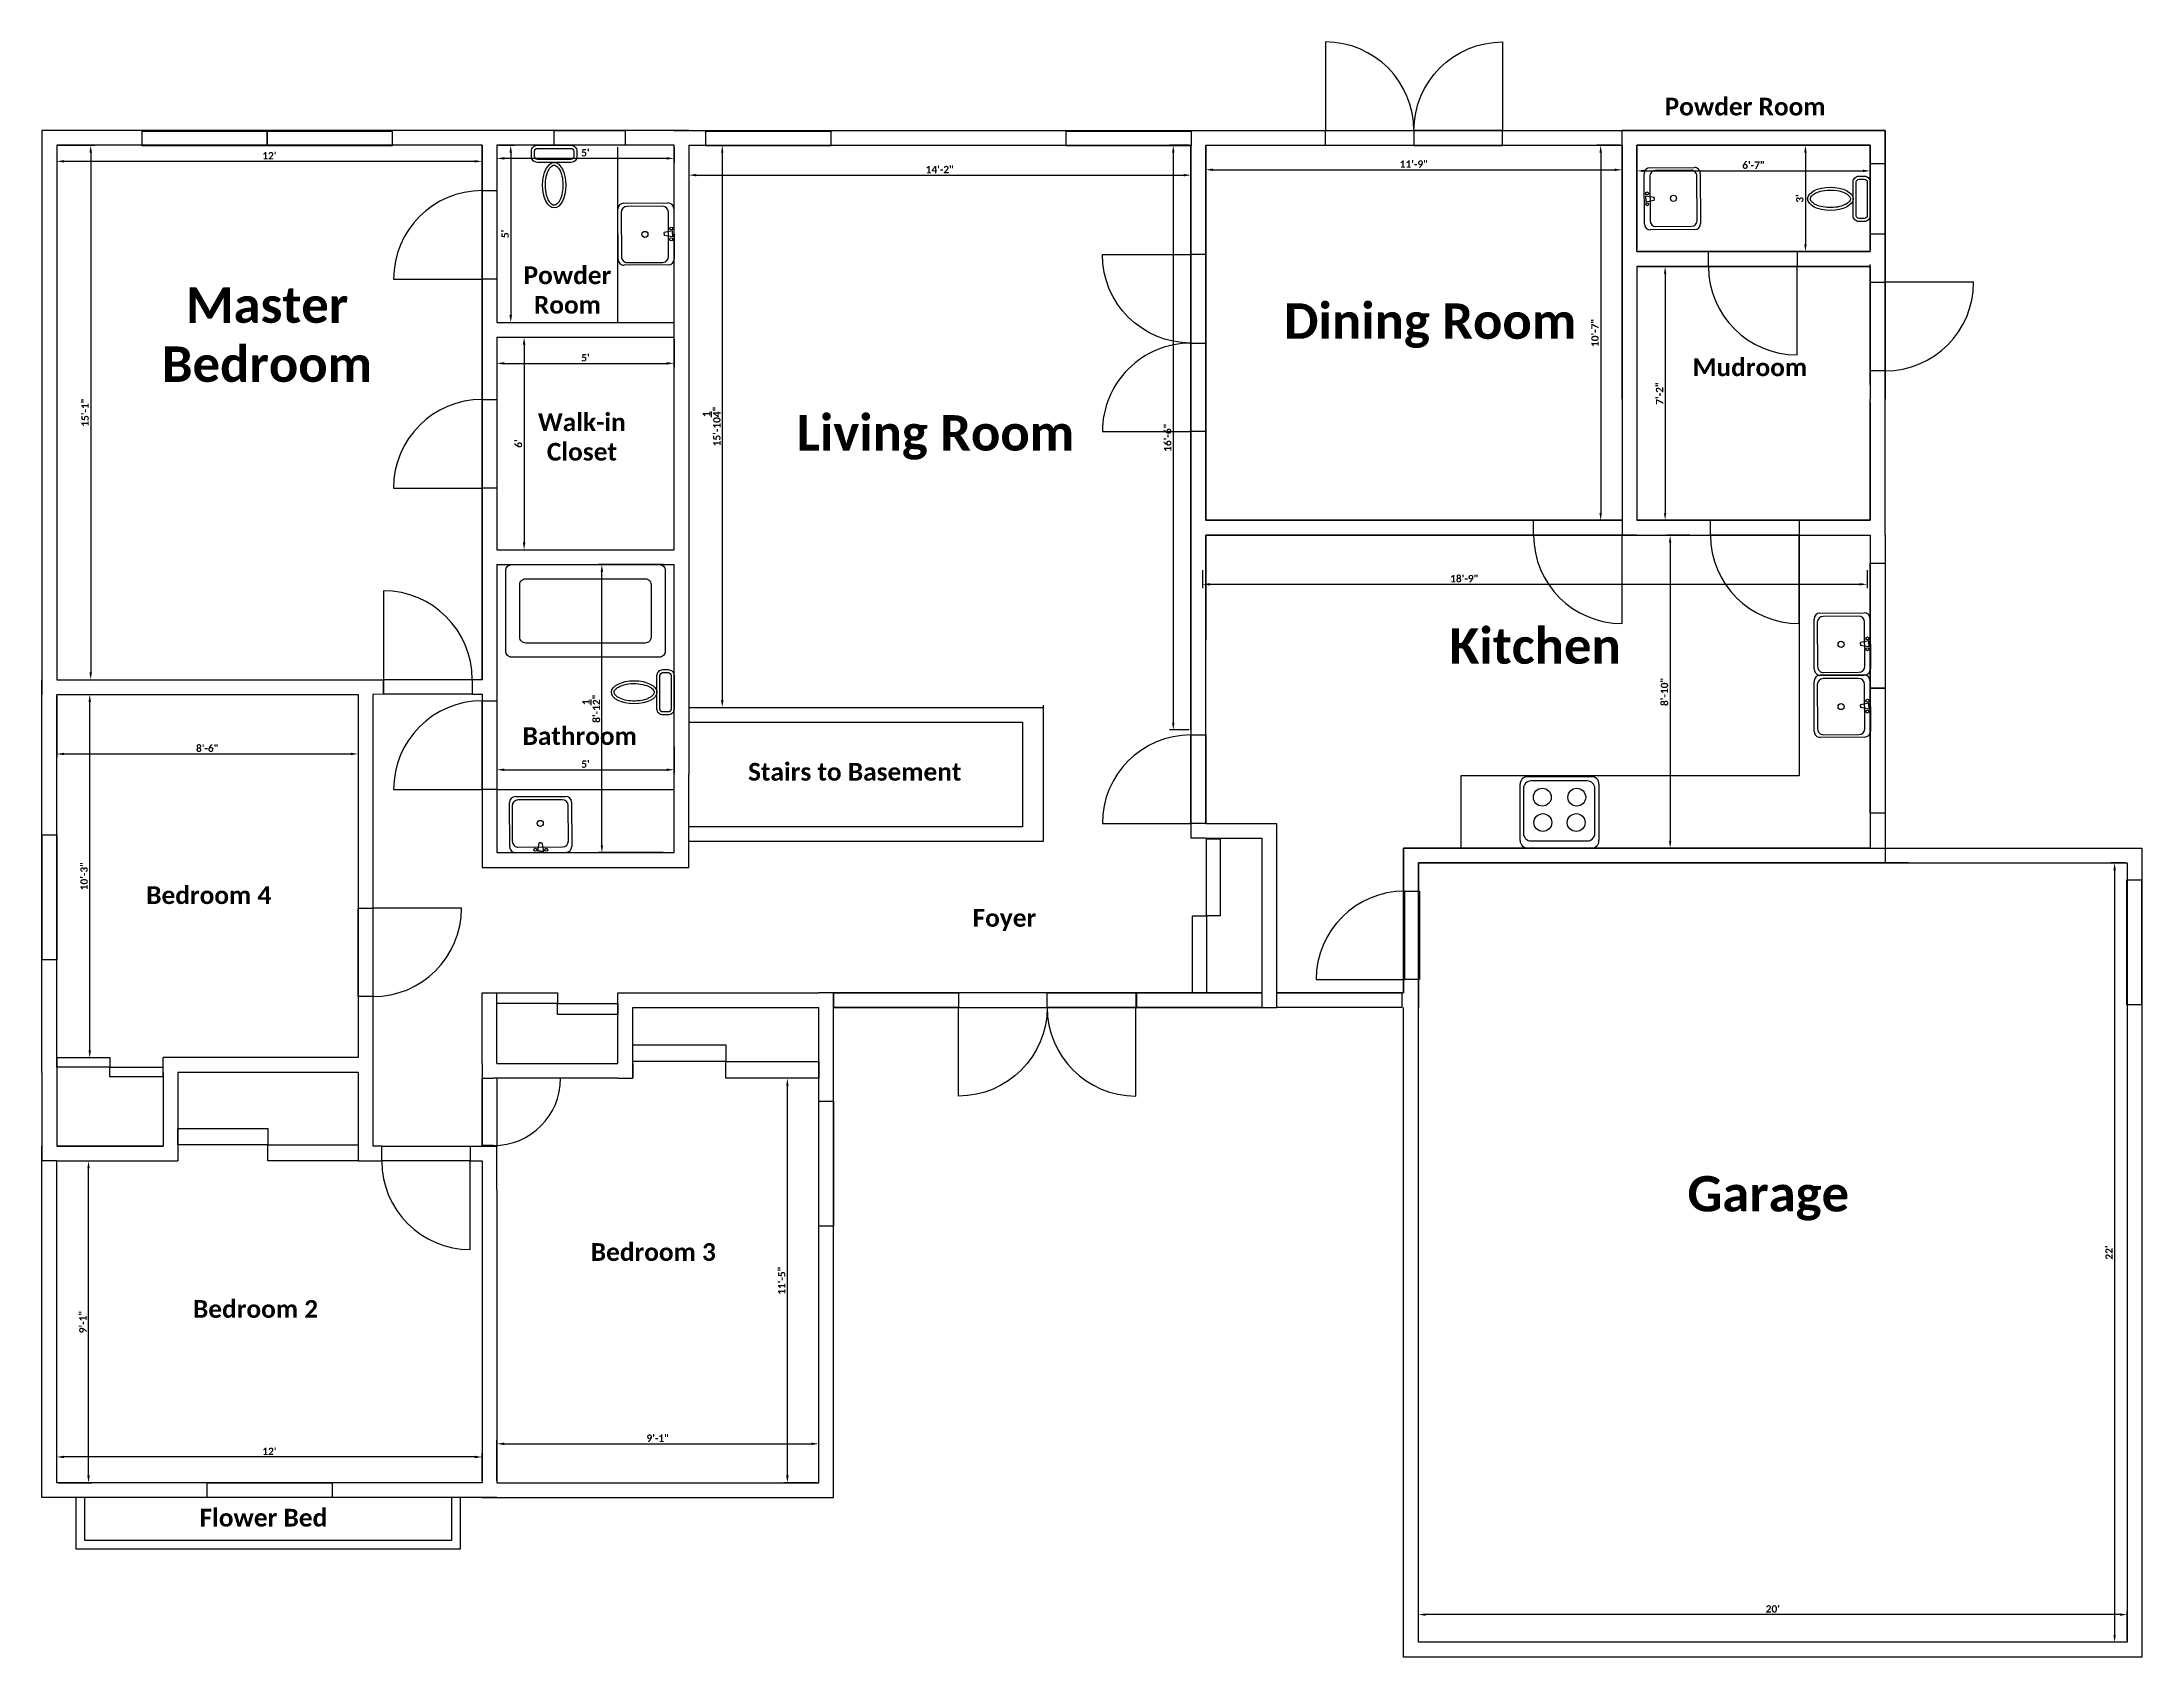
# Model space of a CAD drawing. Header units: feet. Extents: x 783 to 1494, y 1739 to 2286.
import ezdxf

# ---------------------------------------------------------------- set-up
doc = ezdxf.new("R2010")
doc.units = ezdxf.units.FT
for name, color, linetype in [('Closet', 50, 'Continuous'), ('DImensions', 130, 'Continuous'), ('Flowerbed', 36, 'Continuous'), ('Glass', 160, 'Continuous'), ('ruler', 10, 'Continuous'), ('Vanity', 6, 'Continuous'), ('Walls', 7, 'Continuous')]:
    doc.layers.add(name, color=color, linetype=linetype)
doc.layers.add('Door', color=84, linetype='Continuous', lineweight=30)
doc.styles.add('Dimensions', font='calibrib.ttf', dxfattribs={"height": 6})
doc.styles.add('Room Names', font='calibrib.ttf', dxfattribs={"height": 12})
doc.styles.get("Standard").update_dxf_attribs({"font": 'calibrib.ttf'})
doc.dimstyles.new('Dimensions of Rooms', dxfattribs={"dimtxt": 2.5, "dimasz": 2.5, "dimexe": 1.25, "dimexo": 0.625, "dimtad": 1, "dimlunit": 4, "dimtxsty": 'Standard', "dimcen": 2.5, "dimadec": 0, "dimazin": 0, "dimtfac": 1, "dimtmove": 0, "dimatfit": 3, "dimfxl": 1, "dimarcsym": 0})

msp = doc.modelspace()

# ---------------------------------------------------------------- texts
at = {"char_height": 12, "attachment_point": 1}
for s, width, heights, insert, style in [('Dining Room', 107.75319, [35.756], (1203.489, 2197.394), 'Dimensions'), ('Living Room', 120.36573, [0], (1038.516, 2159.544), 'Room Names')]:
    msp.add_mtext_dynamic_manual_height_columns(s, width=width, gutter_width=60, heights=heights, dxfattribs=dict(at, insert=insert, style=style))
at = {"layer": 'Walls', "attachment_point": 1, "style": 'Dimensions'}
for s, width, gutter_width, heights, insert, char_height in [('\\pxt1,2;Powder Room', 66.56941, 30, [15.402], (1332.356, 2267.057), 6), ('\\pxqc;Master Bedroom', 93.43664, 60, [33.034], (812.441, 2202.81), 12), ('Mudroom', 49.53789, 30, [0], (1341.816, 2178.76), 6), ('\\pxqc;Walk-in Closet', 45.67175, 30, [16.955], (942.929, 2160.152), 6), ('Kitchen', 74.61954, 60, [0], (1259.509, 2087.351), 12), ('Bathroom', 45.119, 30, [14.603], (945.683, 2053.864), 6), ('Stairs to Basement', 76.44491, 30, [14.997], (1022.024, 2041.75), 6), ('Bedroom 4', 53.71804, 30, [0], (818.25, 1999.971), 6), ('Foyer', 65.21816, 30, [0], (1098.04, 1992.275), 6), ('Garage', 59.69564, 60, [14.868], (1340.073, 1901.838), 12), ('\\pxqc;Bedroom 3', 70.66779, 30, [0], (954.611, 1879.105), 6), ('Bedroom 2', 75.06752, 30, [6.517], (834.09, 1859.831), 6)]:
    msp.add_mtext_dynamic_manual_height_columns(s, width=width, gutter_width=gutter_width, heights=heights, dxfattribs=dict(at, insert=insert, char_height=char_height))
at = {"layer": 'Walls', "lineweight": 30, "char_height": 6, "attachment_point": 1, "style": 'Dimensions'}
for s, width, insert in [('\\pxqc;Powder Room', 35.41577, (943.16, 2209.928)), ('Flower Bed', 89.44071, (836.309, 1789.124))]:
    msp.add_mtext_dynamic_manual_height_columns(s, width=width, gutter_width=30, heights=[0], dxfattribs=dict(at, insert=insert))

# ---------------------------------------------------------------- blocks, each defined once
blk = doc.blocks.new('*D1')
at = {"layer": 'Defpoints', "color": 0, "transparency": 16777216}
for p in [(1176.97, 2250.93), (1317.97, 2250.93), (1317.97, 2242.65)]:
    blk.add_point(p, dxfattribs=at)
at = {"layer": 'DImensions', "color": 0, "lineweight": -2, "transparency": 16777216}
for p, q in [((1176.97, 2250.31), (1176.97, 2241.4)), ((1317.97, 2250.31), (1317.97, 2241.4)), ((1179.47, 2242.65), (1315.47, 2242.65))]:
    blk.add_line(p, q, dxfattribs=at)
at = {"layer": 'DImensions', "color": 0, "transparency": 16777216}
for points in [[(1179.47, 2243.06), (1179.47, 2242.23), (1176.97, 2242.65)], [(1315.47, 2243.06), (1315.47, 2242.23), (1317.97, 2242.65)]]:
    blk.add_solid(points, dxfattribs=at)
at = {"layer": 'DImensions', "color": 0, "transparency": 16777216, "insert": (1247.47, 2244.56), "char_height": 2.5, "attachment_point": 5}
blk.add_mtext('11\'-9"', dxfattribs=at)
blk = doc.blocks.new('*D2')
at = {"layer": 'Defpoints', "color": 0, "transparency": 16777216}
for p in [(1317.97, 2250.93), (1310.7, 2123.93), (1317.97, 2123.93)]:
    blk.add_point(p, dxfattribs=at)
at = {"layer": 'DImensions', "color": 0, "lineweight": -2, "transparency": 16777216}
for p, q in [((1317.35, 2250.93), (1309.45, 2250.93)), ((1310.7, 2248.43), (1310.7, 2126.43)), ((1317.35, 2123.93), (1309.45, 2123.93))]:
    blk.add_line(p, q, dxfattribs=at)
at = {"layer": 'DImensions', "color": 0, "transparency": 16777216}
for points in [[(1310.28, 2248.43), (1311.11, 2248.43), (1310.7, 2250.93)], [(1310.28, 2126.43), (1311.11, 2126.43), (1310.7, 2123.93)]]:
    blk.add_solid(points, dxfattribs=at)
at = {"layer": 'DImensions', "color": 0, "transparency": 16777216, "insert": (1308.78, 2187.43), "char_height": 2.5, "attachment_point": 5, "rotation": 90}
blk.add_mtext('10\'-7"', dxfattribs=at)
blk = doc.blocks.new('*D3')
at = {"layer": 'Defpoints', "color": 0, "lineweight": 30, "transparency": 16777216}
for p in [(1387.56, 2250.93), (1380.02, 2214.93), (1387.56, 2214.93)]:
    blk.add_point(p, dxfattribs=at)
at = {"layer": 'DImensions', "color": 0, "lineweight": -2, "transparency": 16777216}
for p, q in [((1386.93, 2250.93), (1378.77, 2250.93)), ((1380.02, 2248.43), (1380.02, 2217.43)), ((1386.93, 2214.93), (1378.77, 2214.93))]:
    blk.add_line(p, q, dxfattribs=at)
at = {"layer": 'DImensions', "color": 0, "lineweight": 30, "transparency": 16777216}
for points in [[(1379.61, 2248.43), (1380.44, 2248.43), (1380.02, 2250.93)], [(1379.61, 2217.43), (1380.44, 2217.43), (1380.02, 2214.93)]]:
    blk.add_solid(points, dxfattribs=at)
at = {"layer": 'DImensions', "color": 0, "transparency": 16777216, "insert": (1378.11, 2232.93), "char_height": 2.5, "attachment_point": 5, "rotation": 90}
blk.add_mtext("3'", dxfattribs=at)
blk = doc.blocks.new('*D4')
at = {"layer": 'Defpoints', "color": 0, "transparency": 16777216}
for p in [(1322.97, 2250.93), (1401.97, 2250.93), (1401.97, 2242.28)]:
    blk.add_point(p, dxfattribs=at)
at = {"layer": 'DImensions', "color": 0, "lineweight": -2, "transparency": 16777216}
for p, q in [((1322.97, 2250.31), (1322.97, 2241.03)), ((1401.97, 2250.31), (1401.97, 2241.03)), ((1325.47, 2242.28), (1399.47, 2242.28))]:
    blk.add_line(p, q, dxfattribs=at)
at = {"layer": 'DImensions', "color": 0, "transparency": 16777216}
for points in [[(1325.47, 2242.69), (1325.47, 2241.86), (1322.97, 2242.28)], [(1399.47, 2242.69), (1399.47, 2241.86), (1401.97, 2242.28)]]:
    blk.add_solid(points, dxfattribs=at)
at = {"layer": 'DImensions', "color": 0, "transparency": 16777216, "insert": (1362.47, 2244.19), "char_height": 2.5, "attachment_point": 5}
blk.add_mtext('6\'-7"', dxfattribs=at)
blk = doc.blocks.new('*D5')
at = {"layer": 'Defpoints', "color": 0, "lineweight": 30, "transparency": 16777216}
for p in [(787.97, 2250.93), (931.97, 2250.93), (787.97, 2245.51)]:
    blk.add_point(p, dxfattribs=at)
at = {"layer": 'DImensions', "color": 0, "lineweight": -2, "transparency": 16777216}
for p, q in [((787.97, 2250.31), (787.97, 2244.26)), ((931.97, 2250.31), (931.97, 2244.26)), ((929.47, 2245.51), (790.47, 2245.51))]:
    blk.add_line(p, q, dxfattribs=at)
at = {"layer": 'DImensions', "color": 0, "lineweight": 30, "transparency": 16777216}
for points in [[(790.47, 2245.93), (790.47, 2245.09), (787.97, 2245.51)], [(929.47, 2245.93), (929.47, 2245.09), (931.97, 2245.51)]]:
    blk.add_solid(points, dxfattribs=at)
at = {"layer": 'DImensions', "color": 0, "transparency": 16777216, "insert": (859.97, 2247.4), "char_height": 2.5, "attachment_point": 5}
blk.add_mtext("12'", dxfattribs=at)
blk = doc.blocks.new('*D6')
at = {"layer": 'Defpoints', "color": 0, "transparency": 16777216}
for p in [(787.97, 2250.93), (787.97, 2069.93), (799.47, 2069.93)]:
    blk.add_point(p, dxfattribs=at)
at = {"layer": 'DImensions', "color": 0, "lineweight": -2, "transparency": 16777216}
for p, q in [((788.6, 2250.93), (800.72, 2250.93)), ((799.47, 2248.43), (799.47, 2072.43)), ((788.6, 2069.93), (800.72, 2069.93))]:
    blk.add_line(p, q, dxfattribs=at)
at = {"layer": 'DImensions', "color": 0, "transparency": 16777216}
for points in [[(799.05, 2248.43), (799.88, 2248.43), (799.47, 2250.93)], [(799.05, 2072.43), (799.88, 2072.43), (799.47, 2069.93)]]:
    blk.add_solid(points, dxfattribs=at)
at = {"layer": 'DImensions', "color": 0, "transparency": 16777216, "insert": (797.57, 2160.43), "char_height": 2.5, "attachment_point": 5, "rotation": 90}
blk.add_mtext('15\'-1"', dxfattribs=at)
blk = doc.blocks.new('*D7')
at = {"layer": 'Defpoints', "color": 0, "lineweight": 30, "transparency": 16777216}
for p in [(936.97, 2250.93), (996.97, 2250.93), (936.97, 2246.51)]:
    blk.add_point(p, dxfattribs=at)
at = {"layer": 'DImensions', "color": 0, "lineweight": -2, "transparency": 16777216}
for p, q in [((936.97, 2250.31), (936.97, 2245.26)), ((996.97, 2250.31), (996.97, 2245.26)), ((994.47, 2246.51), (939.47, 2246.51))]:
    blk.add_line(p, q, dxfattribs=at)
at = {"layer": 'DImensions', "color": 0, "lineweight": 30, "transparency": 16777216}
for points in [[(939.47, 2246.93), (939.47, 2246.1), (936.97, 2246.51)], [(994.47, 2246.93), (994.47, 2246.1), (996.97, 2246.51)]]:
    blk.add_solid(points, dxfattribs=at)
at = {"layer": 'DImensions', "color": 0, "transparency": 16777216, "insert": (966.97, 2248.41), "char_height": 2.5, "attachment_point": 5}
blk.add_mtext("5'", dxfattribs=at)
blk = doc.blocks.new('*D8')
at = {"layer": 'Defpoints', "color": 0, "transparency": 16777216}
for p in [(787.97, 2064.93), (889.97, 2064.93), (889.97, 2044.8)]:
    blk.add_point(p, dxfattribs=at)
at = {"layer": 'DImensions', "color": 0, "lineweight": -2, "transparency": 16777216}
for p, q in [((787.97, 2064.31), (787.97, 2043.55)), ((889.97, 2064.31), (889.97, 2043.55)), ((790.47, 2044.8), (887.47, 2044.8))]:
    blk.add_line(p, q, dxfattribs=at)
at = {"layer": 'DImensions', "color": 0, "transparency": 16777216}
for points in [[(790.47, 2045.21), (790.47, 2044.38), (787.97, 2044.8)], [(887.47, 2045.21), (887.47, 2044.38), (889.97, 2044.8)]]:
    blk.add_solid(points, dxfattribs=at)
at = {"layer": 'DImensions', "color": 0, "transparency": 16777216, "insert": (838.97, 2046.71), "char_height": 2.5, "attachment_point": 5}
blk.add_mtext('8\'-6"', dxfattribs=at)
blk = doc.blocks.new('*D9')
at = {"layer": 'Defpoints', "color": 0, "transparency": 16777216}
for p in [(787.97, 2064.93), (799.14, 2064.93), (787.97, 1941.93)]:
    blk.add_point(p, dxfattribs=at)
at = {"layer": 'DImensions', "color": 0, "lineweight": -2, "transparency": 16777216}
for p, q in [((788.6, 2064.93), (800.39, 2064.93)), ((799.14, 1944.43), (799.14, 2062.43)), ((788.6, 1941.93), (800.39, 1941.93))]:
    blk.add_line(p, q, dxfattribs=at)
at = {"layer": 'DImensions', "color": 0, "transparency": 16777216}
for points in [[(798.72, 2062.43), (799.56, 2062.43), (799.14, 2064.93)], [(798.72, 1944.43), (799.56, 1944.43), (799.14, 1941.93)]]:
    blk.add_solid(points, dxfattribs=at)
at = {"layer": 'DImensions', "color": 0, "transparency": 16777216, "insert": (797.23, 2003.43), "char_height": 2.5, "attachment_point": 5, "rotation": 90}
blk.add_mtext('10\'-3"', dxfattribs=at)
blk = doc.blocks.new('*D10')
at = {"layer": 'Defpoints', "color": 0, "lineweight": 30, "transparency": 16777216}
for p in [(1488.97, 2007.93), (1484.7, 1743.93), (1488.97, 1743.93)]:
    blk.add_point(p, dxfattribs=at)
at = {"layer": 'DImensions', "color": 0, "lineweight": -2, "transparency": 16777216}
for p, q in [((1488.35, 2007.93), (1483.45, 2007.93)), ((1484.7, 2005.43), (1484.7, 1746.43)), ((1488.35, 1743.93), (1483.45, 1743.93))]:
    blk.add_line(p, q, dxfattribs=at)
at = {"layer": 'DImensions', "color": 0, "lineweight": 30, "transparency": 16777216}
for points in [[(1484.29, 2005.43), (1485.12, 2005.43), (1484.7, 2007.93)], [(1484.29, 1746.43), (1485.12, 1746.43), (1484.7, 1743.93)]]:
    blk.add_solid(points, dxfattribs=at)
at = {"layer": 'DImensions', "color": 0, "transparency": 16777216, "insert": (1482.81, 1875.93), "char_height": 2.5, "attachment_point": 5, "rotation": 90}
blk.add_mtext("22'", dxfattribs=at)
blk = doc.blocks.new('*D11')
at = {"layer": 'Defpoints', "color": 0, "lineweight": 30, "transparency": 16777216}
for p in [(1248.97, 1753.3), (1248.97, 1743.93), (1488.97, 1743.93)]:
    blk.add_point(p, dxfattribs=at)
at = {"layer": 'DImensions', "color": 0, "lineweight": -2, "transparency": 16777216}
for p, q in [((1248.97, 1744.56), (1248.97, 1754.55)), ((1486.47, 1753.3), (1251.47, 1753.3)), ((1488.97, 1744.56), (1488.97, 1754.55))]:
    blk.add_line(p, q, dxfattribs=at)
at = {"layer": 'DImensions', "color": 0, "lineweight": 30, "transparency": 16777216}
for points in [[(1251.47, 1753.71), (1251.47, 1752.88), (1248.97, 1753.3)], [(1486.47, 1753.71), (1486.47, 1752.88), (1488.97, 1753.3)]]:
    blk.add_solid(points, dxfattribs=at)
at = {"layer": 'DImensions', "color": 0, "transparency": 16777216, "insert": (1368.97, 1755.21), "char_height": 2.5, "attachment_point": 5}
blk.add_mtext("20'", dxfattribs=at)
blk = doc.blocks.new('*D12')
at = {"layer": 'Defpoints', "color": 0, "lineweight": 30, "transparency": 16777216}
for p in [(1045.97, 1811.14), (936.97, 1797.93), (1045.97, 1797.93)]:
    blk.add_point(p, dxfattribs=at)
at = {"layer": 'DImensions', "color": 0, "lineweight": -2, "transparency": 16777216}
for p, q in [((936.97, 1798.56), (936.97, 1812.39)), ((939.47, 1811.14), (1043.47, 1811.14)), ((1045.97, 1798.56), (1045.97, 1812.39))]:
    blk.add_line(p, q, dxfattribs=at)
at = {"layer": 'DImensions', "color": 0, "lineweight": 30, "transparency": 16777216}
for points in [[(939.47, 1811.56), (939.47, 1810.72), (936.97, 1811.14)], [(1043.47, 1811.56), (1043.47, 1810.72), (1045.97, 1811.14)]]:
    blk.add_solid(points, dxfattribs=at)
at = {"layer": 'DImensions', "color": 0, "transparency": 16777216, "insert": (991.47, 1813.05), "char_height": 2.5, "attachment_point": 5}
blk.add_mtext('9\'-1"', dxfattribs=at)
blk = doc.blocks.new('*D13')
at = {"layer": 'Defpoints', "color": 0, "lineweight": 30, "transparency": 16777216}
for p in [(1035.34, 1934.93), (1045.97, 1934.93), (1045.97, 1797.93)]:
    blk.add_point(p, dxfattribs=at)
at = {"layer": 'DImensions', "color": 0, "lineweight": -2, "transparency": 16777216}
for p, q in [((1045.35, 1934.93), (1034.09, 1934.93)), ((1035.34, 1800.43), (1035.34, 1932.43)), ((1045.35, 1797.93), (1034.09, 1797.93))]:
    blk.add_line(p, q, dxfattribs=at)
at = {"layer": 'DImensions', "color": 0, "lineweight": 30, "transparency": 16777216}
for points in [[(1034.92, 1932.43), (1035.76, 1932.43), (1035.34, 1934.93)], [(1034.92, 1800.43), (1035.76, 1800.43), (1035.34, 1797.93)]]:
    blk.add_solid(points, dxfattribs=at)
at = {"layer": 'DImensions', "color": 0, "transparency": 16777216, "insert": (1033.44, 1866.43), "char_height": 2.5, "attachment_point": 5, "rotation": 90}
blk.add_mtext('11\'-5"', dxfattribs=at)
blk = doc.blocks.new('*D14')
at = {"layer": 'Defpoints', "color": 0, "transparency": 16777216}
for p in [(1171.97, 2250.93), (1165.99, 2052.93), (1171.97, 2052.93)]:
    blk.add_point(p, dxfattribs=at)
at = {"layer": 'DImensions', "color": 0, "lineweight": -2, "transparency": 16777216}
for p, q in [((1171.35, 2250.93), (1164.74, 2250.93)), ((1165.99, 2248.43), (1165.99, 2055.43)), ((1171.35, 2052.93), (1164.74, 2052.93))]:
    blk.add_line(p, q, dxfattribs=at)
at = {"layer": 'DImensions', "color": 0, "transparency": 16777216}
for points in [[(1165.58, 2248.43), (1166.41, 2248.43), (1165.99, 2250.93)], [(1165.58, 2055.43), (1166.41, 2055.43), (1165.99, 2052.93)]]:
    blk.add_solid(points, dxfattribs=at)
at = {"layer": 'DImensions', "color": 0, "transparency": 16777216, "insert": (1164.08, 2151.93), "char_height": 2.5, "attachment_point": 5, "rotation": 90}
blk.add_mtext('16\'-6"', dxfattribs=at)
blk = doc.blocks.new('*D15')
at = {"layer": 'Defpoints', "color": 0, "lineweight": 30, "transparency": 16777216}
for p in [(936.97, 2250.93), (936.97, 2190.93), (941.67, 2190.93)]:
    blk.add_point(p, dxfattribs=at)
at = {"layer": 'DImensions', "color": 0, "lineweight": -2, "transparency": 16777216}
for p, q in [((937.6, 2250.93), (942.92, 2250.93)), ((941.67, 2248.43), (941.67, 2193.43)), ((937.6, 2190.93), (942.92, 2190.93))]:
    blk.add_line(p, q, dxfattribs=at)
at = {"layer": 'DImensions', "color": 0, "lineweight": 30, "transparency": 16777216}
for points in [[(941.25, 2248.43), (942.09, 2248.43), (941.67, 2250.93)], [(941.25, 2193.43), (942.09, 2193.43), (941.67, 2190.93)]]:
    blk.add_solid(points, dxfattribs=at)
at = {"layer": 'DImensions', "color": 0, "transparency": 16777216, "insert": (939.77, 2220.93), "char_height": 2.5, "attachment_point": 5, "rotation": 90}
blk.add_mtext("5'", dxfattribs=at)
blk = doc.blocks.new('*D16')
at = {"layer": 'Defpoints', "color": 0, "transparency": 16777216}
for p in [(936.97, 2185.93), (936.97, 2113.93), (946.2, 2113.93)]:
    blk.add_point(p, dxfattribs=at)
at = {"layer": 'DImensions', "color": 0, "lineweight": -2, "transparency": 16777216}
for p, q in [((937.6, 2185.93), (947.45, 2185.93)), ((946.2, 2183.43), (946.2, 2116.43)), ((937.6, 2113.93), (947.45, 2113.93))]:
    blk.add_line(p, q, dxfattribs=at)
at = {"layer": 'DImensions', "color": 0, "transparency": 16777216}
for points in [[(945.78, 2183.43), (946.62, 2183.43), (946.2, 2185.93)], [(945.78, 2116.43), (946.62, 2116.43), (946.2, 2113.93)]]:
    blk.add_solid(points, dxfattribs=at)
at = {"layer": 'DImensions', "color": 0, "transparency": 16777216, "insert": (944.29, 2149.93), "char_height": 2.5, "attachment_point": 5, "rotation": 90}
blk.add_mtext("6'", dxfattribs=at)
blk = doc.blocks.new('*D17')
at = {"layer": 'Defpoints', "color": 0, "transparency": 16777216}
for p in [(936.97, 2185.93), (996.97, 2185.93), (996.97, 2177.09)]:
    blk.add_point(p, dxfattribs=at)
at = {"layer": 'DImensions', "color": 0, "lineweight": -2, "transparency": 16777216}
for p, q in [((936.97, 2185.31), (936.97, 2175.84)), ((996.97, 2185.31), (996.97, 2175.84)), ((939.47, 2177.09), (994.47, 2177.09))]:
    blk.add_line(p, q, dxfattribs=at)
at = {"layer": 'DImensions', "color": 0, "transparency": 16777216}
for points in [[(939.47, 2177.5), (939.47, 2176.67), (936.97, 2177.09)], [(994.47, 2177.5), (994.47, 2176.67), (996.97, 2177.09)]]:
    blk.add_solid(points, dxfattribs=at)
at = {"layer": 'DImensions', "color": 0, "transparency": 16777216, "insert": (966.97, 2178.98), "char_height": 2.5, "attachment_point": 5}
blk.add_mtext("5'", dxfattribs=at)
blk = doc.blocks.new('*D20')
at = {"layer": 'Defpoints', "color": 0, "lineweight": 30, "transparency": 16777216}
for p in [(787.97, 1906.93), (798.73, 1906.93), (787.97, 1797.93)]:
    blk.add_point(p, dxfattribs=at)
at = {"layer": 'DImensions', "color": 0, "lineweight": -2, "transparency": 16777216}
for p, q in [((788.6, 1906.93), (799.98, 1906.93)), ((798.73, 1800.43), (798.73, 1904.43)), ((788.6, 1797.93), (799.98, 1797.93))]:
    blk.add_line(p, q, dxfattribs=at)
at = {"layer": 'DImensions', "color": 0, "lineweight": 30, "transparency": 16777216}
for points in [[(798.31, 1904.43), (799.14, 1904.43), (798.73, 1906.93)], [(798.31, 1800.43), (799.14, 1800.43), (798.73, 1797.93)]]:
    blk.add_solid(points, dxfattribs=at)
at = {"layer": 'DImensions', "color": 0, "transparency": 16777216, "insert": (796.81, 1852.43), "char_height": 2.5, "attachment_point": 5, "rotation": 90}
blk.add_mtext('9\'-1"', dxfattribs=at)
blk = doc.blocks.new('*D21')
at = {"layer": 'Defpoints', "color": 0, "lineweight": 30, "transparency": 16777216}
for p in [(787.97, 1806.69), (787.97, 1797.93), (931.97, 1797.93)]:
    blk.add_point(p, dxfattribs=at)
at = {"layer": 'DImensions', "color": 0, "lineweight": -2, "transparency": 16777216}
for p, q in [((787.97, 1798.56), (787.97, 1807.94)), ((929.47, 1806.69), (790.47, 1806.69)), ((931.97, 1798.56), (931.97, 1807.94))]:
    blk.add_line(p, q, dxfattribs=at)
at = {"layer": 'DImensions', "color": 0, "lineweight": 30, "transparency": 16777216}
for points in [[(790.47, 1807.11), (790.47, 1806.27), (787.97, 1806.69)], [(929.47, 1807.11), (929.47, 1806.27), (931.97, 1806.69)]]:
    blk.add_solid(points, dxfattribs=at)
at = {"layer": 'DImensions', "color": 0, "transparency": 16777216, "insert": (859.97, 1808.58), "char_height": 2.5, "attachment_point": 5}
blk.add_mtext("12'", dxfattribs=at)
blk = doc.blocks.new('Door')
at = {"layer": 'Door'}
blk.add_line((-44.48, -34.89), (-44.48, -4.89), dxfattribs=at)
blk.add_lwpolyline([(-74.48, 0.11), (-44.48, 0.11), (-44.48, -4.89), (-74.48, -4.89)], close=True, dxfattribs=at)
blk.add_arc((-44.48, -4.89), 30, 180, 270, dxfattribs=at)
blk = doc.blocks.new('*D24')
at = {"layer": 'Defpoints', "color": 0, "transparency": 16777216}
for p in [(1322.97, 2209.93), (1322.97, 2123.93), (1332.52, 2123.93)]:
    blk.add_point(p, dxfattribs=at)
at = {"layer": 'DImensions', "color": 0, "lineweight": -2, "transparency": 16777216}
for p, q in [((1323.6, 2209.93), (1333.77, 2209.93)), ((1332.52, 2207.43), (1332.52, 2126.43)), ((1323.6, 2123.93), (1333.77, 2123.93))]:
    blk.add_line(p, q, dxfattribs=at)
at = {"layer": 'DImensions', "color": 0, "transparency": 16777216}
for points in [[(1332.11, 2207.43), (1332.94, 2207.43), (1332.52, 2209.93)], [(1332.11, 2126.43), (1332.94, 2126.43), (1332.52, 2123.93)]]:
    blk.add_solid(points, dxfattribs=at)
at = {"layer": 'DImensions', "color": 0, "transparency": 16777216, "insert": (1330.63, 2166.93), "char_height": 2.5, "attachment_point": 5, "rotation": 90}
blk.add_mtext('7\'-2"', dxfattribs=at)
blk = doc.blocks.new('Double Door')
at = {"layer": 'Walls', "lineweight": 30, "xscale": -1}
blk.add_blockref('Door', (-111.75, 42.83), dxfattribs=at)
at = {"layer": 'Walls', "lineweight": 30}
blk.add_blockref('Door', (37.2, 42.83), dxfattribs=at)
blk = doc.blocks.new('*D26')
at = {"layer": 'Defpoints', "color": 0, "lineweight": 30, "transparency": 16777216}
for p in [(1001.97, 2250.93), (1171.97, 2250.93), (1171.97, 2240.83)]:
    blk.add_point(p, dxfattribs=at)
at = {"layer": 'DImensions', "color": 0, "lineweight": -2, "transparency": 16777216}
for p, q in [((1001.97, 2250.31), (1001.97, 2239.58)), ((1171.97, 2250.31), (1171.97, 2239.58)), ((1004.47, 2240.83), (1169.47, 2240.83))]:
    blk.add_line(p, q, dxfattribs=at)
at = {"layer": 'DImensions', "color": 0, "lineweight": 30, "transparency": 16777216}
for points in [[(1004.47, 2241.25), (1004.47, 2240.41), (1001.97, 2240.83)], [(1169.47, 2241.25), (1169.47, 2240.41), (1171.97, 2240.83)]]:
    blk.add_solid(points, dxfattribs=at)
at = {"layer": 'DImensions', "color": 0, "lineweight": 30, "transparency": 16777216, "insert": (1086.97, 2242.73), "char_height": 2.5, "attachment_point": 5}
blk.add_mtext('14\'-2"', dxfattribs=at)
blk = doc.blocks.new('*D27')
at = {"layer": 'Defpoints', "color": 0, "lineweight": 30, "transparency": 16777216}
for p in [(1001.97, 2250.93), (1001.97, 2060.57), (1013.29, 2060.57)]:
    blk.add_point(p, dxfattribs=at)
at = {"layer": 'DImensions', "color": 0, "lineweight": -2, "transparency": 16777216}
for p, q in [((1002.6, 2250.93), (1014.54, 2250.93)), ((1013.29, 2248.43), (1013.29, 2063.07)), ((1002.6, 2060.57), (1014.54, 2060.57))]:
    blk.add_line(p, q, dxfattribs=at)
at = {"layer": 'DImensions', "color": 0, "lineweight": 30, "transparency": 16777216}
for points in [[(1012.87, 2248.43), (1013.7, 2248.43), (1013.29, 2250.93)], [(1012.87, 2063.07), (1013.7, 2063.07), (1013.29, 2060.57)]]:
    blk.add_solid(points, dxfattribs=at)
at = {"layer": 'DImensions', "color": 0, "lineweight": 30, "transparency": 16777216, "insert": (1009.71, 2155.75), "char_height": 2.5, "attachment_point": 5, "rotation": 90}
blk.add_mtext('15\'-10{\\H1x;\\S1/4;}"', dxfattribs=at)
blk = doc.blocks.new('*D28')
at = {"layer": 'Defpoints', "color": 0, "lineweight": 30, "transparency": 16777216}
for p in [(1341.49, 2118.85), (1334.21, 2012.85), (1341.49, 2012.85)]:
    blk.add_point(p, dxfattribs=at)
at = {"layer": 'DImensions', "color": 0, "lineweight": -2, "transparency": 16777216}
for p, q in [((1340.86, 2118.85), (1332.96, 2118.85)), ((1334.21, 2116.35), (1334.21, 2015.35)), ((1340.86, 2012.85), (1332.96, 2012.85))]:
    blk.add_line(p, q, dxfattribs=at)
at = {"layer": 'DImensions', "color": 0, "lineweight": 30, "transparency": 16777216}
for points in [[(1333.8, 2116.35), (1334.63, 2116.35), (1334.21, 2118.85)], [(1333.8, 2015.35), (1334.63, 2015.35), (1334.21, 2012.85)]]:
    blk.add_solid(points, dxfattribs=at)
at = {"layer": 'DImensions', "color": 0, "lineweight": 30, "transparency": 16777216, "insert": (1332.3, 2065.85), "char_height": 2.5, "attachment_point": 5, "rotation": 90}
blk.add_mtext('8\'-10"', dxfattribs=at)
blk = doc.blocks.new('*D29')
at = {"layer": 'Defpoints', "color": 0, "lineweight": 30, "transparency": 16777216}
for p in [(1175.91, 2107.68), (1400.91, 2107.68), (1400.91, 2102.25)]:
    blk.add_point(p, dxfattribs=at)
at = {"layer": 'DImensions', "color": 0, "lineweight": -2, "transparency": 16777216}
for p, q in [((1175.91, 2107.05), (1175.91, 2101)), ((1400.91, 2107.05), (1400.91, 2101)), ((1178.41, 2102.25), (1398.41, 2102.25))]:
    blk.add_line(p, q, dxfattribs=at)
at = {"layer": 'DImensions', "color": 0, "lineweight": 30, "transparency": 16777216}
for points in [[(1178.41, 2102.66), (1178.41, 2101.83), (1175.91, 2102.25)], [(1398.41, 2102.66), (1398.41, 2101.83), (1400.91, 2102.25)]]:
    blk.add_solid(points, dxfattribs=at)
at = {"layer": 'DImensions', "color": 0, "lineweight": 30, "transparency": 16777216, "insert": (1264.55, 2104.16), "char_height": 2.5, "attachment_point": 5}
blk.add_mtext('18\'-9"', dxfattribs=at)
blk = doc.blocks.new('Window')
at = {"layer": 'Glass', "lineweight": 30}
blk.add_lwpolyline([(5.7, -0.15), (48.03, -0.15), (48.03, -5.15), (5.7, -5.15)], close=True, dxfattribs=at)
blk = doc.blocks.new('Small Window')
at = {"layer": 'Glass', "lineweight": 30}
blk.add_lwpolyline([(-24, 0), (0, 0), (0, -5), (-24, -5)], close=True, dxfattribs=at)
blk = doc.blocks.new('Double Window')
at = {"layer": 'Glass', "lineweight": 30}
for p in [(-48.03, 0.15), (-5.7, 0.15)]:
    blk.add_blockref('Window', p, dxfattribs=at)
blk = doc.blocks.new('Closet')
at = {"layer": 'Closet', "lineweight": 30}
for points in [[(-58.78, 4), (-32.28, 4), (-32.28, -0.79), (-58.78, -0.79)], [(-32.28, -0.79), (-5.78, -0.79), (-5.78, -5.58), (-32.28, -5.58)]]:
    blk.add_lwpolyline(points, close=True, dxfattribs=at)
blk = doc.blocks.new('Sink')
at = {"layer": 'Vanity', "lineweight": 30}
for p, q in [((-8.5, 0), (8.5, 0)), ((-10.5, -17), (-10.5, -2)), ((-9.39, -3.88), (-9.39, -15.88)), ((7.61, -1.88), (-7.39, -1.88)), ((0, -0.51), (-1, -0.51)), ((-1, -0.51), (-0.5, -3.36)), ((0, -3.36), (-0.5, -3.36)), ((0, -0.51), (1, -0.51)), ((0, -3.36), (0.5, -3.36)), ((1, -0.51), (0.5, -3.36)), ((9.61, -15.88), (9.61, -3.88)), ((10.5, -2), (10.5, -17)), ((8.5, -19), (-8.5, -19)), ((-7.39, -17.88), (7.61, -17.88))]:
    blk.add_line(p, q, dxfattribs=at)
for centre, radius in [((-1.84, -0.96), 0.5), ((1.84, -0.96), 0.5), ((0.11, -9.88), 1.03)]:
    blk.add_circle(centre, radius, dxfattribs=at)
for centre, start, end in [((-8.5, -2), 90, 180), ((8.5, -2), 0, 90), ((-7.39, -3.88), 90, 180), ((7.61, -3.88), 0, 90), ((-8.5, -17), 180, 270), ((-7.39, -15.88), 180, 270), ((7.61, -15.88), 270, 0), ((8.5, -17), 270, 0)]:
    blk.add_arc(centre, 2, start, end, dxfattribs=at)
blk = doc.blocks.new('Stove')
at = {"layer": 'Vanity', "lineweight": 30}
for p, q in [((-10.81, 0), (10.81, 0)), ((-13.36, -21.62), (-13.36, -2.54)), ((-11.95, -4.94), (-11.95, -20.2)), ((9.67, -2.4), (-9.41, -2.4)), ((12.22, -20.2), (12.22, -4.94)), ((13.36, -2.54), (13.36, -21.62)), ((10.81, -24.17), (-10.81, -24.17)), ((-9.41, -22.75), (9.67, -22.75))]:
    blk.add_line(p, q, dxfattribs=at)
for centre in [(-5.65, -8.62), (5.65, -8.62), (-5.84, -17.21), (5.84, -17.21)]:
    blk.add_circle(centre, 3.02, dxfattribs=at)
for centre, start, end in [((-10.81, -2.54), 90, 180), ((-9.41, -4.94), 90, 180), ((9.67, -4.94), 0, 90), ((10.81, -2.54), 0, 90), ((-9.41, -20.2), 180, 270), ((9.67, -20.2), 270, 0), ((-10.81, -21.62), 180, 270), ((10.81, -21.62), 270, 0)]:
    blk.add_arc(centre, 2.54, start, end, dxfattribs=at)
blk = doc.blocks.new('Toilet')
at = {"layer": 'Vanity', "lineweight": 30}
for points in [[(-3.8, 7.68), (-2, 7.68, -0.414214), (0, 5.68), (0, -5.68, -0.414214), (-2, -7.68), (-3.8, -7.68, -0.414214), (-5.8, -5.68), (-5.8, 5.68, -0.414214)], [(-3.78, 6.66), (-2.02, 6.66, -0.414214), (-1.02, 5.66), (-1.02, -5.66, -0.414214), (-2.02, -6.66), (-3.78, -6.66, -0.414214), (-4.78, -5.66), (-4.78, 5.66, -0.414214)]]:
    blk.add_lwpolyline(points, format="xyb", close=True, dxfattribs=at)
blk.add_ellipse((-13.51, 0), major_axis=(-7.71, 0), ratio=0.507905, dxfattribs=at)
blk.add_open_spline([(-20.29, 0), (-20.29, -0.14), (-20.26, -0.29), (-20.13, -0.61), (-20.02, -0.78), (-19.71, -1.15), (-19.5, -1.34), (-18.74, -1.87), (-18.07, -2.2), (-16.48, -2.69), (-15.57, -2.87), (-13.68, -3.01), (-12.7, -2.99), (-10.85, -2.76), (-9.97, -2.55), (-8.63, -2.04), (-8.11, -1.76), (-7.4, -1.23), (-7.16, -0.99), (-6.85, -0.54), (-6.77, -0.34), (-6.72, 0), (-6.73, 0.15), (-6.83, 0.47), (-6.92, 0.65), (-7.2, 1.03), (-7.4, 1.23), (-7.92, 1.62), (-8.23, 1.82), (-9.33, 2.35), (-10.28, 2.64), (-12.35, 2.98), (-13.47, 3.03), (-15.63, 2.87), (-16.67, 2.66), (-18.19, 2.13), (-18.74, 1.86), (-19.51, 1.34), (-19.78, 1.09), (-20.11, 0.65), (-20.2, 0.47), (-20.28, 0.2), (-20.29, 0.1), (-20.29, 0)], degree=3, knots=[0, 0, 0, 0, 0.207283, 0.207283, 0.414566, 0.414566, 0.621849, 0.621849, 1.019253, 1.019253, 1.416657, 1.416657, 1.814061, 1.814061, 2.211464, 2.211464, 2.539184, 2.539184, 2.803359, 2.803359, 3.067534, 3.067534, 3.287871, 3.287871, 3.508209, 3.508209, 3.728546, 3.728546, 3.948883, 3.948883, 4.40282, 4.40282, 4.856757, 4.856757, 5.310694, 5.310694, 5.6411, 5.6411, 5.91344, 5.91344, 6.141334, 6.141334, 6.283185, 6.283185, 6.283185, 6.283185], dxfattribs=at)
blk = doc.blocks.new('Bathtub')
at = {"layer": 'Vanity', "lineweight": 30}
for points in [[(-52, 15.67), (-2, 15.67, -0.414214), (0, 13.67), (0, -13.67, -0.414214), (-2, -15.67), (-52, -15.67, -0.414214), (-54, -13.67), (-54, 13.67, -0.414214)], [(-47.22, 10.9), (-6.78, 10.9, -0.414214), (-4.78, 8.9), (-4.78, -8.9, -0.414214), (-6.78, -10.9), (-47.22, -10.9, -0.414214), (-49.22, -8.9), (-49.22, 8.9, -0.414214)]]:
    blk.add_lwpolyline(points, format="xyb", close=True, dxfattribs=at)
blk = doc.blocks.new('*D46')
at = {"layer": 'Defpoints', "color": 0, "lineweight": 30, "transparency": 16777216}
for p in [(972.53, 2108.93), (993.9, 2108.93), (993.9, 2011.38)]:
    blk.add_point(p, dxfattribs=at)
at = {"layer": 'DImensions', "color": 0, "lineweight": -2, "transparency": 16777216}
for p, q in [((993.28, 2108.93), (971.28, 2108.93)), ((972.53, 2013.88), (972.53, 2106.43)), ((993.28, 2011.38), (971.28, 2011.38))]:
    blk.add_line(p, q, dxfattribs=at)
at = {"layer": 'DImensions', "color": 0, "lineweight": 30, "transparency": 16777216}
for points in [[(972.11, 2106.43), (972.95, 2106.43), (972.53, 2108.93)], [(972.11, 2013.88), (972.95, 2013.88), (972.53, 2011.38)]]:
    blk.add_solid(points, dxfattribs=at)
at = {"layer": 'DImensions', "color": 0, "lineweight": 30, "transparency": 16777216, "insert": (968.95, 2060.16), "char_height": 2.5, "attachment_point": 5, "rotation": 90}
blk.add_mtext('8\'-1{\\H1x;\\S1/2;}"', dxfattribs=at)
blk = doc.blocks.new('*D47')
at = {"layer": 'Defpoints', "color": 0, "lineweight": 30, "transparency": 16777216}
for p in [(937, 2047.78), (996.97, 2047.78), (996.97, 2039.44)]:
    blk.add_point(p, dxfattribs=at)
at = {"layer": 'DImensions', "color": 0, "lineweight": -2, "transparency": 16777216}
for p, q in [((937, 2047.16), (937, 2038.19)), ((996.97, 2047.16), (996.97, 2038.19)), ((939.5, 2039.44), (994.47, 2039.44))]:
    blk.add_line(p, q, dxfattribs=at)
at = {"layer": 'DImensions', "color": 0, "lineweight": 30, "transparency": 16777216}
for points in [[(939.5, 2039.86), (939.5, 2039.02), (937, 2039.44)], [(994.47, 2039.86), (994.47, 2039.02), (996.97, 2039.44)]]:
    blk.add_solid(points, dxfattribs=at)
at = {"layer": 'DImensions', "color": 0, "lineweight": 30, "transparency": 16777216, "insert": (966.98, 2041.34), "char_height": 2.5, "attachment_point": 5}
blk.add_mtext("5'", dxfattribs=at)

# ---------------------------------------------------------------- dimensions: what is measured, and where the dimension line sits
at = {"layer": 'DImensions'}
for base, p1, p2, picture, middle in [((787.973, 2245.511), (931.973, 2250.933), (787.973, 2250.933), '*D5', (859.973, 2245.511)), ((936.973, 2246.512), (996.973, 2250.933), (936.973, 2250.933), '*D7', (966.973, 2246.512))]:
    dim = msp.add_linear_dim(base=base, p1=p1, p2=p2, dimstyle='Dimensions of Rooms', dxfattribs=at)
    dim.commit()
    dim.dimension.update_dxf_attribs({"geometry": picture, "text_midpoint": middle, "dimtype": 160})
for base, p1, p2, picture, middle in [((799.466, 2069.933), (787.973, 2250.933), (787.973, 2069.933), '*D6', (797.566, 2160.433)), ((1165.992, 2052.933), (1171.973, 2250.933), (1171.973, 2052.933), '*D14', (1164.08, 2151.933)), ((1310.695, 2123.933), (1317.973, 2250.933), (1317.973, 2123.933), '*D2', (1308.782, 2187.433)), ((1380.024, 2214.933), (1387.557, 2250.933), (1387.557, 2214.933), '*D3', (1378.111, 2232.933)), ((1332.525, 2123.933), (1322.973, 2209.933), (1322.973, 2123.933), '*D24', (1330.628, 2166.933)), ((946.2, 2113.933), (936.973, 2185.933), (936.973, 2113.933), '*D16', (944.288, 2149.933)), ((799.139, 2064.933), (787.973, 1941.933), (787.973, 2064.933), '*D9', (797.226, 2003.433)), ((1484.705, 1743.933), (1488.973, 2007.933), (1488.973, 1743.933), '*D10', (1482.813, 1875.933)), ((1035.341, 1934.933), (1045.973, 1797.933), (1045.973, 1934.933), '*D13', (1033.441, 1866.433)), ((798.727, 1906.933), (787.973, 1797.933), (787.973, 1906.933), '*D20', (796.814, 1852.433))]:
    dim = msp.add_linear_dim(base=base, p1=p1, p2=p2, angle=90, dimstyle='Dimensions of Rooms', dxfattribs=at)
    dim.commit()
    dim.dimension.update_dxf_attribs({"geometry": picture, "text_midpoint": middle})
dim = msp.add_linear_dim(base=(941.669, 2190.933), p1=(936.973, 2250.933), p2=(936.973, 2190.933), angle=90, dimstyle='Dimensions of Rooms', dxfattribs=at)
dim.commit()
dim.dimension.update_dxf_attribs({"geometry": '*D15', "text_midpoint": (941.669, 2220.933), "dimtype": 160})
at = {"layer": 'DImensions', "lineweight": 30}
for base, p1, p2, picture, middle in [((1171.973, 2240.83), (1001.973, 2250.933), (1171.973, 2250.933), '*D26', (1086.973, 2242.728)), ((996.973, 2039.438), (936.996, 2047.78), (996.973, 2047.78), '*D47', (966.984, 2041.336))]:
    dim = msp.add_linear_dim(base=base, p1=p1, p2=p2, dimstyle='Dimensions of Rooms', dxfattribs=at)
    dim.commit()
    dim.dimension.update_dxf_attribs({"geometry": picture, "text_midpoint": middle})
for base, p1, p2, picture, middle in [((1013.285, 2060.574), (1001.973, 2250.933), (1001.973, 2060.574), '*D27', (1009.713, 2155.753)), ((1334.212, 2012.848), (1341.489, 2118.848), (1341.489, 2012.848), '*D28', (1332.298, 2065.848)), ((972.529, 2108.933), (993.903, 2011.383), (993.903, 2108.933), '*D46', (968.946, 2060.158))]:
    dim = msp.add_linear_dim(base=base, p1=p1, p2=p2, angle=90, dimstyle='Dimensions of Rooms', dxfattribs=at)
    dim.commit()
    dim.dimension.update_dxf_attribs({"geometry": picture, "text_midpoint": middle})
at = {"layer": 'DImensions'}
for base, p1, p2, picture, middle in [((1317.973, 2242.646), (1176.973, 2250.933), (1317.973, 2250.933), '*D1', (1247.473, 2244.559)), ((1401.973, 2242.278), (1322.973, 2250.933), (1401.973, 2250.933), '*D4', (1362.473, 2244.19)), ((996.973, 2177.087), (936.973, 2185.933), (996.973, 2185.933), '*D17', (966.973, 2178.984)), ((889.973, 2044.798), (787.973, 2064.933), (889.973, 2064.933), '*D8', (838.973, 2046.712)), ((1045.973, 1811.14), (936.973, 1797.933), (1045.973, 1797.933), '*D12', (991.473, 1813.054)), ((787.973, 1806.689), (931.973, 1797.933), (787.973, 1797.933), '*D21', (859.973, 1808.58)), ((1248.973, 1753.298), (1488.973, 1743.933), (1248.973, 1743.933), '*D11', (1368.973, 1755.211))]:
    dim = msp.add_linear_dim(base=base, p1=p1, p2=p2, dimstyle='Dimensions of Rooms', dxfattribs=at)
    dim.commit()
    dim.dimension.update_dxf_attribs({"geometry": picture, "text_midpoint": middle})
at = {"layer": 'DImensions', "lineweight": 30}
dim = msp.add_linear_dim(base=(1400.911, 2102.248), p1=(1175.911, 2107.677), p2=(1400.911, 2107.677), dimstyle='Dimensions of Rooms', dxfattribs=at)
dim.commit()
dim.dimension.update_dxf_attribs({"geometry": '*D29', "text_midpoint": (1264.547, 2102.248), "dimtype": 160})

# ---------------------------------------------------------------- linework, layer by layer
for points in [[(996.973, 2255.933), (1176.973, 2255.933)], [(1171.973, 2255.933), (1322.973, 2255.933)], [(996.973, 2113.933), (996.973, 2250.933)], [(1001.973, 2250.933), (1171.973, 2250.933), (1171.973, 2083.418)], [(1171.973, 2118.933), (1171.973, 2250.933)], [(1176.973, 2250.933), (1176.973, 2123.933)], [(1322.973, 2250.933), (1322.973, 2215.623)], [(1322.973, 2209.933), (1322.973, 2123.933)], [(1176.973, 2118.933), (1176.973, 2083.418)], [(1322.973, 2118.933), (1176.973, 2118.933)], [(996.973, 2087.674), (996.973, 2108.933)], [(996.973, 2058.572), (996.973, 2082.674)], [(996.973, 2047.933), (996.973, 2052.418)], [(1114.891, 2020.088), (1001.973, 2020.088)], [(1121.891, 2015.088), (1001.973, 2015.088)]]:
    msp.add_lwpolyline(points)
msp.add_lwpolyline([(1176.973, 2250.933), (1317.973, 2250.933), (1317.973, 2123.933), (1176.973, 2123.933)], close=True)
at = {"layer": 'DImensions'}
msp.add_line((1171.973, 2250.933), (1171.973, 2052.933), dxfattribs=at)
at = {"layer": 'Door'}
for p, q in [((931.973, 1912.132), (931.973, 1934.933)), ((931.973, 1934.933), (935.773, 1934.933)), ((958.574, 1934.933), (935.773, 1934.933)), ((936.977, 1934.65), (936.977, 1911.849)), ((935.773, 1912.132), (931.973, 1912.132))]:
    msp.add_line(p, q, dxfattribs=at)
at = {"layer": 'Door', "lineweight": 30}
msp.add_line((936.973, 1934.933), (936.977, 1934.65), dxfattribs=at)
at = {"layer": 'Door'}
msp.add_arc((935.773, 1934.933), 22.801, 270, 0, dxfattribs=at)
at = {"layer": 'Flowerbed', "lineweight": 30}
for p, q in [((794.413, 1792.933), (794.413, 1775.55)), ((797.413, 1792.933), (797.413, 1778.55)), ((921.713, 1778.55), (921.713, 1792.933)), ((924.713, 1775.55), (924.713, 1792.933)), ((797.413, 1778.55), (921.713, 1778.55)), ((794.413, 1775.55), (924.713, 1775.55))]:
    msp.add_line(p, q, dxfattribs=at)
at = {"layer": 'ruler', "lineweight": 30}
msp.add_line((1050.973, 1958.933), (1050.973, 1958.933), dxfattribs=at)
at = {"layer": 'Vanity', "lineweight": 30}
for p, q in [((977.975, 2190.933), (977.973, 2250.262)), ((1377.892, 2118.933), (1377.892, 2037.431)), ((1377.892, 2037.431), (1263.317, 2037.431)), ((1263.317, 2037.431), (1263.317, 2012.933)), ((936.996, 2032.78), (996.973, 2032.78))]:
    msp.add_line(p, q, dxfattribs=at)
at = {"layer": 'Walls', "lineweight": 30}
for p, q in [((1001.973, 2250.933), (1001.973, 2060.574)), ((1171.973, 2052.933), (1171.973, 2123.968)), ((1401.973, 2118.933), (1401.973, 2012.933)), ((1406.973, 2118.933), (1406.973, 2012.933)), ((894.973, 2069.933), (898.6, 2069.933)), ((898.6, 2069.933), (898.6, 2065.046)), ((928.6, 2070.046), (931.973, 2069.933)), ((931.973, 2069.933), (928.6, 2069.933)), ((928.6, 2069.933), (928.6, 2065.046)), ((898.6, 2065.046), (894.973, 2064.933)), ((928.6, 2065.046), (931.973, 2065.046)), ((1001.973, 2060.574), (1001.973, 2037.933)), ((1171.973, 2052.933), (1171.973, 2021.227)), ((1176.973, 2021.227), (1176.973, 2052.935)), ((1171.973, 2021.227), (1171.973, 2016.227)), ((1176.973, 2021.227), (1171.973, 2021.227)), ((1176.973, 2021.227), (1200.973, 2021.227)), ((1200.973, 2021.227), (1200.973, 2007.933)), ((1176.973, 2016.227), (1171.973, 2016.227)), ((1176.973, 2016.227), (1195.973, 2016.227)), ((1195.973, 2016.227), (1195.973, 1963.933)), ((1243.973, 2012.933), (1243.973, 1963.933)), ((1248.973, 2012.933), (1243.973, 2012.933)), ((1401.973, 2012.933), (1248.973, 2012.933)), ((1406.973, 2012.933), (1406.973, 2007.933)), ((1200.973, 2007.933), (1200.973, 1963.933)), ((1401.973, 2007.933), (1248.973, 2007.933)), ((1248.973, 2007.933), (1248.973, 1958.933)), ((1401.973, 2007.933), (1406.973, 2007.933)), ((931.973, 1939.933), (931.973, 1963.933)), ((931.973, 1963.933), (936.973, 1963.933)), ((936.973, 1939.933), (936.973, 1963.933)), ((977.973, 1963.933), (1045.973, 1963.933)), ((977.973, 1958.933), (977.973, 1963.933)), ((1050.973, 1963.933), (1045.973, 1963.933)), ((1050.973, 1939.933), (1050.973, 1963.933)), ((1195.973, 1963.933), (1050.973, 1963.933)), ((1050.973, 1963.933), (1050.973, 1958.933)), ((1093.305, 1963.933), (1093.305, 1958.933)), ((1195.973, 1963.933), (1195.973, 1958.933)), ((1200.973, 1963.933), (1243.973, 1963.933)), ((1200.973, 1963.933), (1200.973, 1958.969)), ((977.973, 1939.933), (977.973, 1958.933)), ((982.973, 1939.933), (982.973, 1958.933)), ((982.973, 1934.933), (982.973, 1958.933)), ((982.973, 1958.933), (1045.973, 1958.933)), ((1045.973, 1934.933), (1045.973, 1958.933)), ((1050.973, 1958.933), (1175.009, 1958.933)), ((1175.009, 1958.933), (1195.973, 1958.933)), ((1195.973, 1958.933), (1201.003, 1958.933)), ((787.973, 1941.933), (787.973, 1936.933)), ((823.973, 1936.933), (823.973, 1941.933)), ((782.973, 1936.933), (782.973, 1906.933)), ((787.973, 1936.933), (787.973, 1911.933)), ((823.973, 1936.933), (823.973, 1911.933)), ((828.973, 1936.933), (828.973, 1906.933)), ((889.973, 1936.933), (889.973, 1906.933)), ((894.973, 1936.933), (894.973, 1911.933)), ((931.973, 1934.933), (931.973, 1911.933)), ((936.973, 1939.933), (977.973, 1939.933)), ((977.973, 1934.933), (982.973, 1934.933)), ((982.973, 1939.933), (982.973, 1934.933)), ((787.973, 1906.933), (782.973, 1906.933)), ((823.973, 1911.933), (787.973, 1911.933)), ((787.973, 1906.933), (828.973, 1906.933)), ((889.973, 1906.933), (894.973, 1906.933)), ((897.983, 1911.933), (894.973, 1911.933)), ((894.973, 1906.933), (897.983, 1906.933)), ((927.983, 1911.933), (931.973, 1911.933)), ((927.983, 1906.933), (931.973, 1906.933)), ((931.973, 1906.933), (931.973, 1897.158))]:
    msp.add_line(p, q, dxfattribs=at)
at = {"layer": 'Walls'}
for p, q in [((936.973, 2190.933), (996.973, 2190.933)), ((936.973, 2185.933), (996.973, 2185.933)), ((936.973, 2185.933), (936.973, 2113.933)), ((1401.973, 2169.933), (1401.973, 2164.933)), ((1176.973, 2052.935), (1176.973, 2118.933)), ((1176.973, 2118.933), (1401.973, 2118.933)), ((936.973, 2113.933), (996.973, 2113.933)), ((936.973, 2108.933), (996.973, 2108.933)), ((1114.891, 2055.574), (1114.891, 2020.088)), ((1121.891, 2061.318), (1121.891, 2025.832)), ((1121.891, 2055.574), (1121.891, 2020.088)), ((1121.891, 2020.088), (1121.891, 2015.088)), ((894.973, 1941.933), (894.973, 1936.933)), ((782.973, 1792.933), (782.973, 1911.933)), ((787.973, 1797.933), (787.973, 1906.933)), ((931.973, 1897.158), (931.973, 1797.933)), ((936.973, 1792.933), (782.973, 1792.933)), ((931.973, 1797.933), (787.973, 1797.933))]:
    msp.add_line(p, q, dxfattribs=at)
for points in [[(936.973, 2255.933), (782.973, 2255.933), (782.973, 2064.933)], [(1001.973, 2255.933), (931.973, 2255.933)], [(1406.973, 2118.933), (1406.973, 2255.933), (1317.973, 2255.933)], [(1317.973, 2209.933), (1317.973, 2255.933), (1406.973, 2255.933), (1406.973, 2209.933)], [(931.973, 2069.933), (931.973, 2069.933), (931.973, 2250.933), (787.973, 2250.933), (787.973, 2069.933), (894.973, 2069.933)], [(931.973, 2250.933), (931.973, 2069.933)], [(996.973, 2190.933), (996.973, 2250.933), (936.973, 2250.933), (936.973, 2190.933)], [(1317.973, 2250.933), (1317.973, 2123.933)], [(1322.973, 2214.933), (1322.973, 2250.933), (1401.973, 2250.933), (1401.973, 2214.933)], [(1401.973, 2215.623), (1401.973, 2250.933), (1322.973, 2250.933), (1322.973, 2215.623)], [(1317.973, 2164.933), (1317.973, 2214.933)], [(1322.973, 2214.933), (1401.973, 2214.933)], [(1406.973, 2214.933), (1406.973, 2164.933)], [(1322.973, 2209.933), (1401.973, 2209.933), (1401.973, 2169.933)], [(1401.973, 2209.933), (1322.973, 2209.933)], [(1401.973, 2169.933), (1401.973, 2210.623)], [(936.973, 2185.933), (936.973, 2113.933)], [(996.973, 2113.933), (996.973, 2185.933)], [(1322.973, 2123.933), (1401.973, 2123.933), (1401.973, 2163.858)], [(1401.973, 2163.858), (1401.973, 2123.933), (1322.973, 2123.933)], [(1401.973, 2163.858), (1401.973, 2123.933), (1322.973, 2123.933)], [(1401.973, 2163.858), (1401.973, 2164.933)], [(1176.973, 2123.933), (1317.973, 2123.933)], [(1317.973, 2118.933), (1401.973, 2118.933)], [(1322.973, 2123.933), (1401.973, 2123.933)], [(936.973, 2108.933), (936.973, 2011.383), (996.973, 2011.383), (996.973, 2108.933)], [(996.973, 2047.933), (996.973, 2083.418)], [(782.973, 1936.933), (782.973, 2069.933)], [(787.973, 1941.933), (787.973, 2064.933), (889.973, 2064.933), (889.973, 1941.933), (823.973, 1941.933)], [(787.973, 2064.933), (889.973, 2064.933)], [(894.973, 2064.933), (894.973, 1941.933)], [(931.973, 2065.046), (931.973, 2006.383), (1001.973, 2006.383), (1001.973, 2037.933)], [(1001.973, 2060.574), (1121.891, 2060.574)], [(1001.973, 2055.574), (1114.891, 2055.574)], [(1243.973, 1963.933), (1243.973, 2012.933), (1493.973, 2012.933), (1493.973, 1738.933), (1243.973, 1738.933), (1243.973, 1958.933)], [(1414.864, 2007.933), (1248.973, 2007.933)], [(889.973, 1936.933), (828.973, 1936.933)], [(931.973, 1792.933), (1050.973, 1792.933), (1050.973, 1939.933)], [(931.973, 1939.933), (931.973, 1934.933)], [(936.973, 1797.933), (1045.973, 1797.933), (1045.973, 1934.933)], [(977.973, 1934.933), (936.973, 1934.933)], [(787.973, 1911.933), (823.973, 1911.933)], [(936.973, 1897.158), (936.973, 1797.933)]]:
    msp.add_lwpolyline(points, dxfattribs=at)
for points in [[(1322.973, 2250.933), (1401.973, 2250.933), (1401.973, 2214.933), (1322.973, 2214.933)], [(1248.973, 2007.933), (1488.973, 2007.933), (1488.973, 1743.933), (1248.973, 1743.933)]]:
    msp.add_lwpolyline(points, close=True, dxfattribs=at)
at = {"layer": 'Walls', "lineweight": 30}
for points in [[(931.973, 1911.933), (936.977, 1911.933)], [(936.973, 1897.158), (936.977, 1911.849)]]:
    msp.add_lwpolyline(points, dxfattribs=at)

# ---------------------------------------------------------------- block references
at = {"layer": 'Closet', "lineweight": 30, "xscale": 0.9823999863233295, "yscale": 0.9823999863233295, "zscale": 0.9823999863233295, "rotation": 270}
msp.add_blockref('Closet', (1177.972, 1958.251), dxfattribs=at)
at = {"layer": 'Closet', "lineweight": 30}
for p, xscale, yscale, zscale in [((982.413, 1960.838), 0.7729955510958028, 0.7729955510958028, 0.7729955510958028), ((827.738, 1939.224), 0.6764581990859806, 0.6764581990859806, 0.6764581990859806), ((1052.848, 1941.57), 1.188596482318701, 1.188596482318701, 1.188596482318701), ((896.627, 1913.357), 1.150510853495725, 1.150510853495725, 1.150510853495725)]:
    msp.add_blockref('Closet', p, dxfattribs=dict(at, xscale=xscale, yscale=yscale, zscale=zscale))
at = {"layer": 'DImensions'}
for p, rotation in [((936.889, 2161.128), 270), ((936.867, 2090.387), 270), ((854.124, 2065.153), 180), ((936.889, 1988.304), 270), ((890.118, 2037.08), 89.99999999999999)]:
    msp.add_blockref('Door', p, dxfattribs=dict(at, rotation=rotation))
at = {"layer": 'Door'}
for p in [(1421.692, 2214.826), (1422.368, 2123.826)]:
    msp.add_blockref('Door', p, dxfattribs=at)
for p, rotation in [((1402.08, 2249.023), 90), ((1176.867, 1976.751), 270), ((1249.237, 1923.874), 270)]:
    msp.add_blockref('Door', p, dxfattribs=dict(at, rotation=rotation))
at = {"layer": 'Glass', "lineweight": 30}
for name, p, rotation in [('Double Door', (1210.197, 2293.868), 180), ('Small Window', (1406.973, 2220.81), 270), ('Double Window', (1406.973, 2067.051), 270), ('Window', (1493.973, 2007.813), 270), ('Window', (1099.007, 1958.785), 180), ('Window', (1201.675, 1958.785), 180), ('Window', (1249.037, 1958.821), 180)]:
    msp.add_blockref(name, p, dxfattribs=dict(at, rotation=rotation))
for name, p in [('Window', (811.201, 2255.933)), ('Window', (853.532, 2255.933)), ('Small Window', (980.38, 2255.933)), ('Window', (1001.973, 2255.933)), ('Window', (1123.973, 2255.933))]:
    msp.add_blockref(name, p, dxfattribs=at)
at = {"layer": 'Vanity', "lineweight": 30}
for name, p, rotation in [('Toilet', (956.38, 2250.933), 90), ('Sink', (1325.473, 2232.81), 90.3376778680436), ('Sink', (996.973, 2220.933), 270.3376778680436), ('Sink', (1401.973, 2082.096), 270.3376778680436), ('Sink', (1401.973, 2061.001), 270.3376778680436), ('Stove', (1296.765, 2012.933), 180), ('Sink', (951.846, 2011.383), 180.3376778680395)]:
    msp.add_blockref(name, p, dxfattribs=dict(at, rotation=rotation))
for name, p in [('Toilet', (1401.973, 2232.81)), ('Bathtub', (993.973, 2093.258)), ('Toilet', (996.973, 2065.676))]:
    msp.add_blockref(name, p, dxfattribs=at)
at = {"layer": 'Walls', "lineweight": 30}
for name, p, rotation in [('Double Door', (1134.038, 2146.671), 270), ('Window', (782.825, 1969.335), 90), ('Window', (1045.825, 1879.182), 90)]:
    msp.add_blockref(name, p, dxfattribs=dict(at, rotation=rotation))
for name, p in [('Door', (1362.449, 2123.826)), ('Double Door', (1160.578, 1920.998)), ('Door', (972.46, 1911.826)), ('Window', (833.23, 1798.081))]:
    msp.add_blockref(name, p, dxfattribs=at)

msp.set_redraw_order([(e.dxf.handle, doc.entitydb.next_handle()) for e in msp.query("TEXT MTEXT ATTDEF DIMENSION ARC_DIMENSION")])  # texts and dimensions are drawn at this point

doc.saveas('drawing.dxf')
